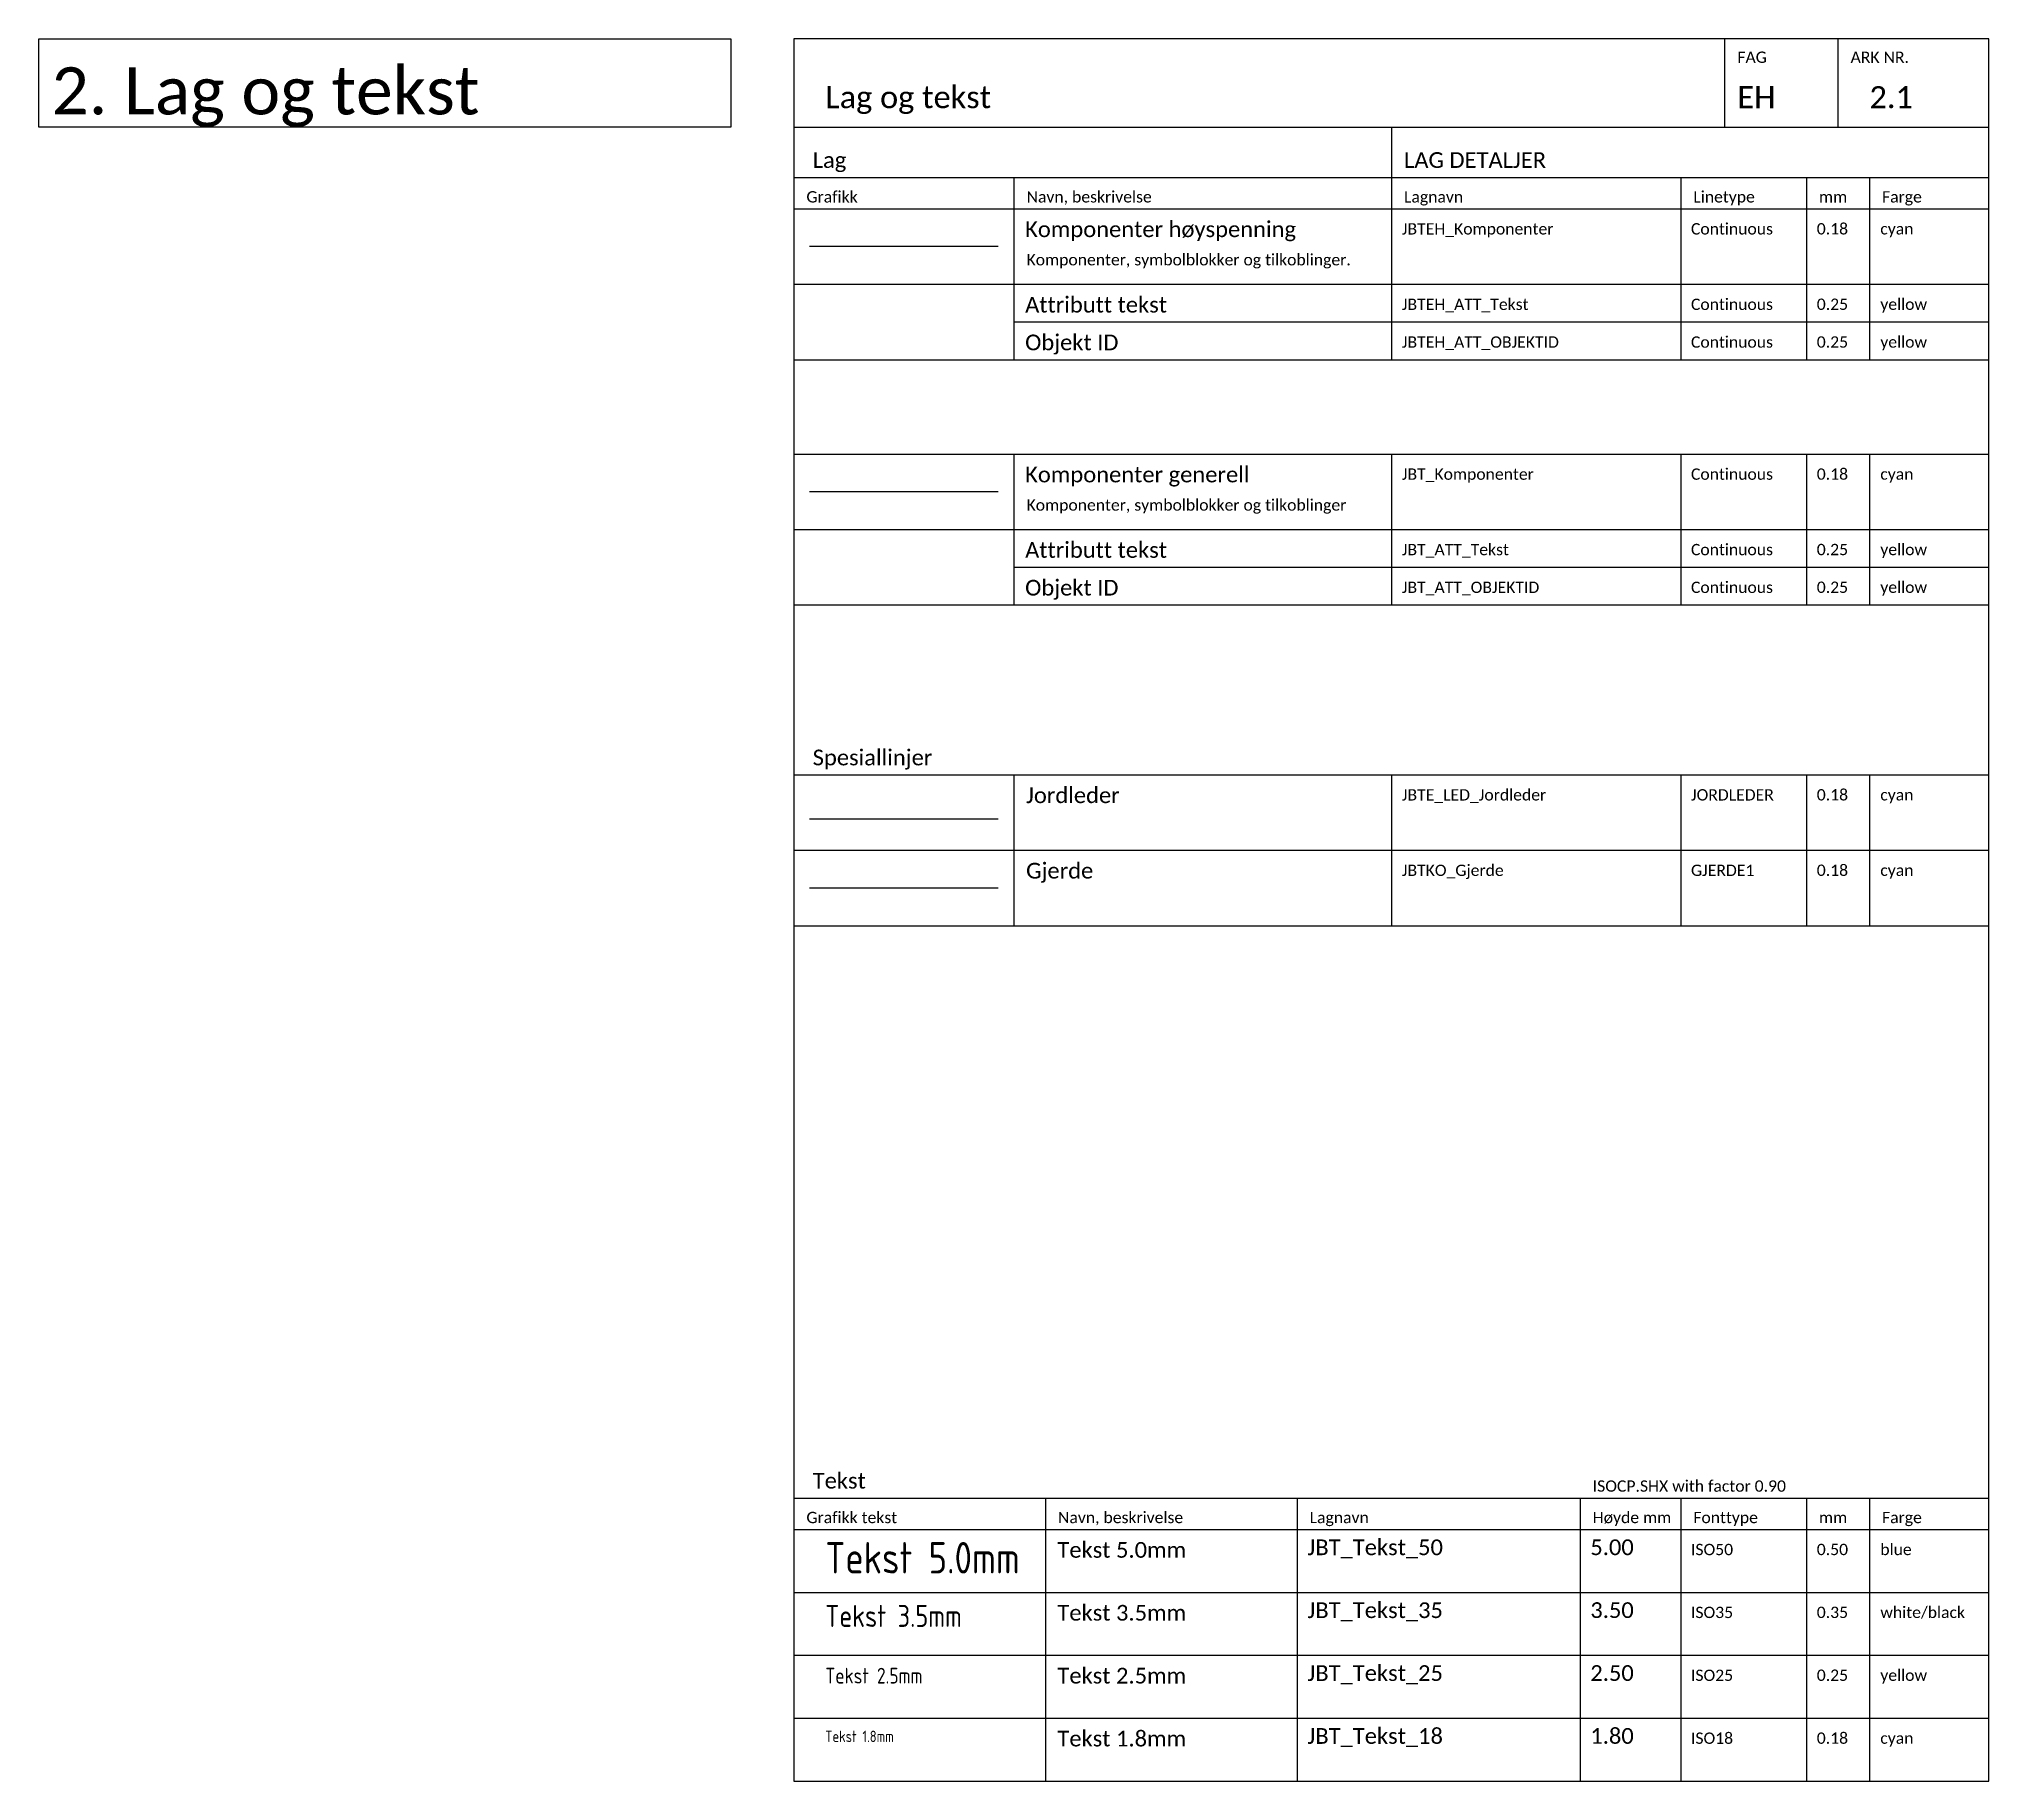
# Model space of a CAD drawing. Header units: millimetres. Extents: x -120 to 610, y -1213 to 277.
# Drawn here: x -120 to 190, y -307 to -30 of the extents above; entities that cross this region are included whole.
import ezdxf
from ezdxf.lldxf.tags import DXFTag

# ---------------------------------------------------------------- set-up
doc = ezdxf.new("R2010")
doc.units = ezdxf.units.MM
for name, color, linetype in [('JBT_Komponenter', 4, 'Continuous'), ('JBT_Tekst_18', 4, 'Continuous'), ('JBT_Tekst_25', 2, 'Continuous'), ('JBT_Tekst_35', 7, 'Continuous'), ('JBT_Tekst_50', 5, 'Continuous'), ('JBTE_LED_Jordleder', 4, 'JORDLEDER'), ('JBTEH_Komponenter', 4, 'Continuous'), ('JBTKO_Gjerde', 4, 'GJERDE1'), ('RAMME', 5, 'Continuous'), ('RAMME SYMBOLER', 4, 'Continuous'), ('RAMME TEKST', 7, 'Continuous')]:
    doc.layers.add(name, color=color, linetype=linetype)
doc.styles.add('Calibri', font='calibri.ttf')
doc.styles.add('ISO18', font='isocp.shx', dxfattribs={"width": 0.9, "height": 1.8})
doc.styles.add('ISO25', font='isocp.shx', dxfattribs={"width": 0.9, "height": 2.5})
doc.styles.add('ISO35', font='isocp.shx', dxfattribs={"width": 0.9, "height": 3.5})
doc.styles.add('ISO50', font='isocp.shx', dxfattribs={"width": 0.9, "height": 5})
doc.styles.get("Standard").update_dxf_attribs({"font": 'txt.shx'})
tags = doc.linetypes.add('GJERDE1', pattern='A,3.05,["//",Standard,S=1.25,R=0,X=0,Y=-0.7],4.5', length=7.55).pattern_tags.tags
tags[4] = DXFTag(74, 10)
tags = doc.linetypes.add('JORDLEDER', pattern='A,1.25,-1.5,2.5,-1,["jl",Standard,S=1.25,R=0,X=0,Y=-0.25],-2,2.5,-1.5,1.25', length=13.5).pattern_tags.tags
tags[10] = DXFTag(74, 10)

msp = doc.modelspace()

# ---------------------------------------------------------------- texts
at = {"layer": 'JBT_Tekst_18', "linetype": 'ByBlock', "insert": (5, -299), "char_height": 1.8, "attachment_point": 1, "style": 'ISO18'}
msp.add_mtext_dynamic_manual_height_columns('Tekst 1.8mm', width=46, gutter_width=6.5, heights=[0], dxfattribs=at)
at = {"layer": 'JBT_Tekst_25', "insert": (5, -289), "char_height": 2.5, "attachment_point": 1, "style": 'ISO25'}
msp.add_mtext_dynamic_manual_height_columns('Tekst 2.5mm', width=46, gutter_width=6.5, heights=[0], dxfattribs=at)
at = {"layer": 'JBT_Tekst_35', "insert": (5, -279), "char_height": 3.5, "attachment_point": 1, "style": 'ISO35'}
msp.add_mtext_dynamic_manual_height_columns('Tekst 3.5mm', width=46, gutter_width=6.5, heights=[0], dxfattribs=at)
at = {"layer": 'JBT_Tekst_50', "insert": (5, -269), "char_height": 5, "attachment_point": 1, "style": 'ISO50'}
msp.add_mtext_dynamic_manual_height_columns('Tekst 5.0mm', width=46, gutter_width=6.5, heights=[0], dxfattribs=at)
at = {"layer": 'RAMME TEKST', "style": 'Calibri'}
for s, height, p in [('2. Lag og tekst', 7.5, (-118, -42)), ('Komponenter høyspenning', 2.5, (36.77, -61.5)), ('Attributt tekst', 2.5, (36.77, -73.5)), ('Objekt ID', 2.5, (36.77, -79.5)), ('Komponenter generell', 2.5, (36.77, -100.5)), ('Attributt tekst', 2.5, (36.77, -112.5)), ('Objekt ID', 2.5, (36.77, -118.5)), ('Jordleder', 2.5, (36.92, -151.5)), ('Gjerde', 2.5, (36.92, -163.5)), ('Tekst 5.0mm', 2.5, (41.9, -271.5)), ('JBT_Tekst_50', 2.5, (81.66, -271.09)), ('5.00', 2.5, (126.62, -271.08)), ('Tekst 3.5mm', 2.5, (41.9, -281.5)), ('JBT_Tekst_35', 2.5, (81.66, -281.09)), ('3.50', 2.5, (126.62, -281.08)), ('Tekst 2.5mm', 2.5, (41.9, -291.5)), ('JBT_Tekst_25', 2.5, (81.66, -291.09)), ('2.50', 2.5, (126.62, -291.08)), ('Tekst 1.8mm', 2.5, (41.9, -301.5)), ('JBT_Tekst_18', 2.5, (81.66, -301.09)), ('1.80', 2.5, (126.62, -301.08))]:
    msp.add_text(s, height=height, dxfattribs=at).set_placement(p)
at = {"layer": 'RAMME TEKST', "linetype": 'ByBlock', "style": 'Calibri'}
for s, height, p in [('FAG', 1.8, (150, -33.8)), ('ARK NR.', 1.8, (168, -33.8)), ('Lag og tekst', 3.5, (5, -41)), ('EH', 3.5, (150, -41)), ('2.1', 3.5, (171, -41)), ('Lag', 2.5, (3, -50.5)), ('LAG DETALJER', 2.5, (97, -50.5)), ('Grafikk', 1.8, (2, -56)), ('Navn, beskrivelse', 1.8, (37, -56)), ('Lagnavn', 1.8, (97, -56)), ('Linetype', 1.8, (143, -56)), ('mm', 1.8, (162.98, -56)), ('Farge', 1.8, (173, -56)), ('JBTEH_Komponenter', 1.8, (96.66, -61.09)), ('Continuous', 1.8, (142.62, -61.09)), ('0.18', 1.8, (162.62, -61.08)), ('cyan', 1.8, (172.72, -61.08)), ('Komponenter, symbolblokker og tilkoblinger.  ', 1.8, (37, -66)), ('JBTEH_ATT_Tekst', 1.8, (96.66, -73.09)), ('Continuous', 1.8, (142.62, -73.09)), ('0.25', 1.8, (162.62, -73.08)), ('yellow', 1.8, (172.72, -73.08)), ('JBTEH_ATT_OBJEKTID', 1.8, (96.66, -79.09)), ('Continuous', 1.8, (142.62, -79.09)), ('0.25', 1.8, (162.62, -79.08)), ('yellow', 1.8, (172.72, -79.08)), ('JBT_Komponenter', 1.8, (96.66, -100.09)), ('Continuous', 1.8, (142.62, -100.09)), ('0.18', 1.8, (162.62, -100.08)), ('cyan', 1.8, (172.72, -100.08)), ('Komponenter, symbolblokker og tilkoblinger', 1.8, (37, -105)), ('JBT_ATT_Tekst', 1.8, (96.66, -112.09)), ('Continuous', 1.8, (142.62, -112.09)), ('0.25', 1.8, (162.62, -112.08)), ('yellow', 1.8, (172.72, -112.08)), ('JBT_ATT_OBJEKTID', 1.8, (96.66, -118.09)), ('Continuous', 1.8, (142.62, -118.09)), ('0.25', 1.8, (162.62, -118.08)), ('yellow', 1.8, (172.72, -118.08)), ('Spesiallinjer', 2.5, (3, -145.5)), ('JBTE_LED_Jordleder', 1.8, (96.66, -151.09)), ('JORDLEDER', 1.8, (142.62, -151.09)), ('0.18', 1.8, (162.62, -151.08)), ('cyan', 1.8, (172.72, -151.08)), ('JBTKO_Gjerde', 1.8, (96.66, -163.09)), ('0.18', 1.8, (162.62, -163.08)), ('GJERDE1', 1.8, (142.62, -163.09)), ('cyan', 1.8, (172.72, -163.08)), ('Tekst', 2.5, (3, -260.5)), ('ISOCP.SHX with factor 0.90', 1.8, (127, -261)), ('Grafikk tekst', 1.8, (2, -266)), ('Navn, beskrivelse', 1.8, (42, -266)), ('Lagnavn', 1.8, (82, -266)), ('Høyde mm', 1.8, (127, -266)), ('Fonttype', 1.8, (143, -266)), ('mm', 1.8, (162.98, -266)), ('Farge', 1.8, (173, -266)), ('ISO50', 1.8, (142.62, -271.09)), ('0.50', 1.8, (162.62, -271.08)), ('blue', 1.8, (172.72, -271.08)), ('ISO35', 1.8, (142.62, -281.09)), ('0.35', 1.8, (162.62, -281.08)), ('white/black', 1.8, (172.72, -281.08)), ('ISO25', 1.8, (142.62, -291.09)), ('0.25', 1.8, (162.62, -291.08)), ('yellow', 1.8, (172.72, -291.08)), ('ISO18', 1.8, (142.62, -301.09)), ('0.18', 1.8, (162.62, -301.08)), ('cyan', 1.8, (172.72, -301.08))]:
    msp.add_text(s, height=height, dxfattribs=at).set_placement(p)

# ---------------------------------------------------------------- linework, layer by layer
at = {"layer": 'JBT_Komponenter'}
msp.add_line((32.5, -102), (2.5, -102), dxfattribs=at)
at = {"layer": 'JBTE_LED_Jordleder'}
msp.add_line((2.5, -154), (32.5, -154), dxfattribs=at)
at = {"layer": 'JBTEH_Komponenter'}
msp.add_line((32.5, -63), (2.5, -63), dxfattribs=at)
at = {"layer": 'JBTKO_Gjerde'}
msp.add_line((2.5, -165), (32.5, -165), dxfattribs=at)
at = {"layer": 'RAMME'}
for points in [[(-120, -30), (-10, -30), (-10, -44), (-120, -44)], [(190, -30), (0, -30), (0, -307), (190, -307)]]:
    msp.add_lwpolyline(points, close=True, dxfattribs=at)
msp.add_lwpolyline([(0, -44), (190, -44)], dxfattribs=at)
at = {"layer": 'RAMME SYMBOLER'}
for p, q in [((148, -44), (148, -30)), ((166, -44), (166, -30)), ((95, -44), (95, -81)), ((0, -52), (190, -52)), ((35, -52), (35, -81)), ((141, -52), (141, -81)), ((161, -52), (161, -81)), ((171, -52), (171, -81)), ((0, -57), (190, -57)), ((0, -57), (190, -57)), ((0, -69), (190, -69)), ((35, -75), (190, -75)), ((0, -81), (190, -81)), ((0, -96), (190, -96)), ((35, -96), (35, -120)), ((95, -96), (95, -120)), ((141, -96), (141, -120)), ((161, -96), (161, -120)), ((171, -96), (171, -120)), ((0, -108), (190, -108)), ((35, -114), (190, -114)), ((0, -120), (190, -120)), ((0, -147), (190, -147)), ((35, -147), (35, -171)), ((95, -147), (95, -171)), ((141, -147), (141, -171)), ((161, -147), (161, -171)), ((171, -147), (171, -171)), ((0, -159), (190, -159)), ((0, -171), (190, -171)), ((0, -262), (190, -262)), ((40, -262), (40, -307)), ((80, -262), (80, -307)), ((125, -262), (125, -307)), ((141, -262), (141, -307)), ((161, -262), (161, -307)), ((171, -262), (171, -307)), ((0, -267), (190, -267)), ((40, -267), (40, -307)), ((0, -277), (190, -277)), ((0, -287), (190, -287)), ((0, -297), (190, -297))]:
    msp.add_line(p, q, dxfattribs=at)

msp.set_redraw_order([(e.dxf.handle, doc.entitydb.next_handle()) for e in msp.query("TEXT MTEXT ATTDEF DIMENSION ARC_DIMENSION")])  # texts and dimensions are drawn at this point

doc.saveas('drawing.dxf')
